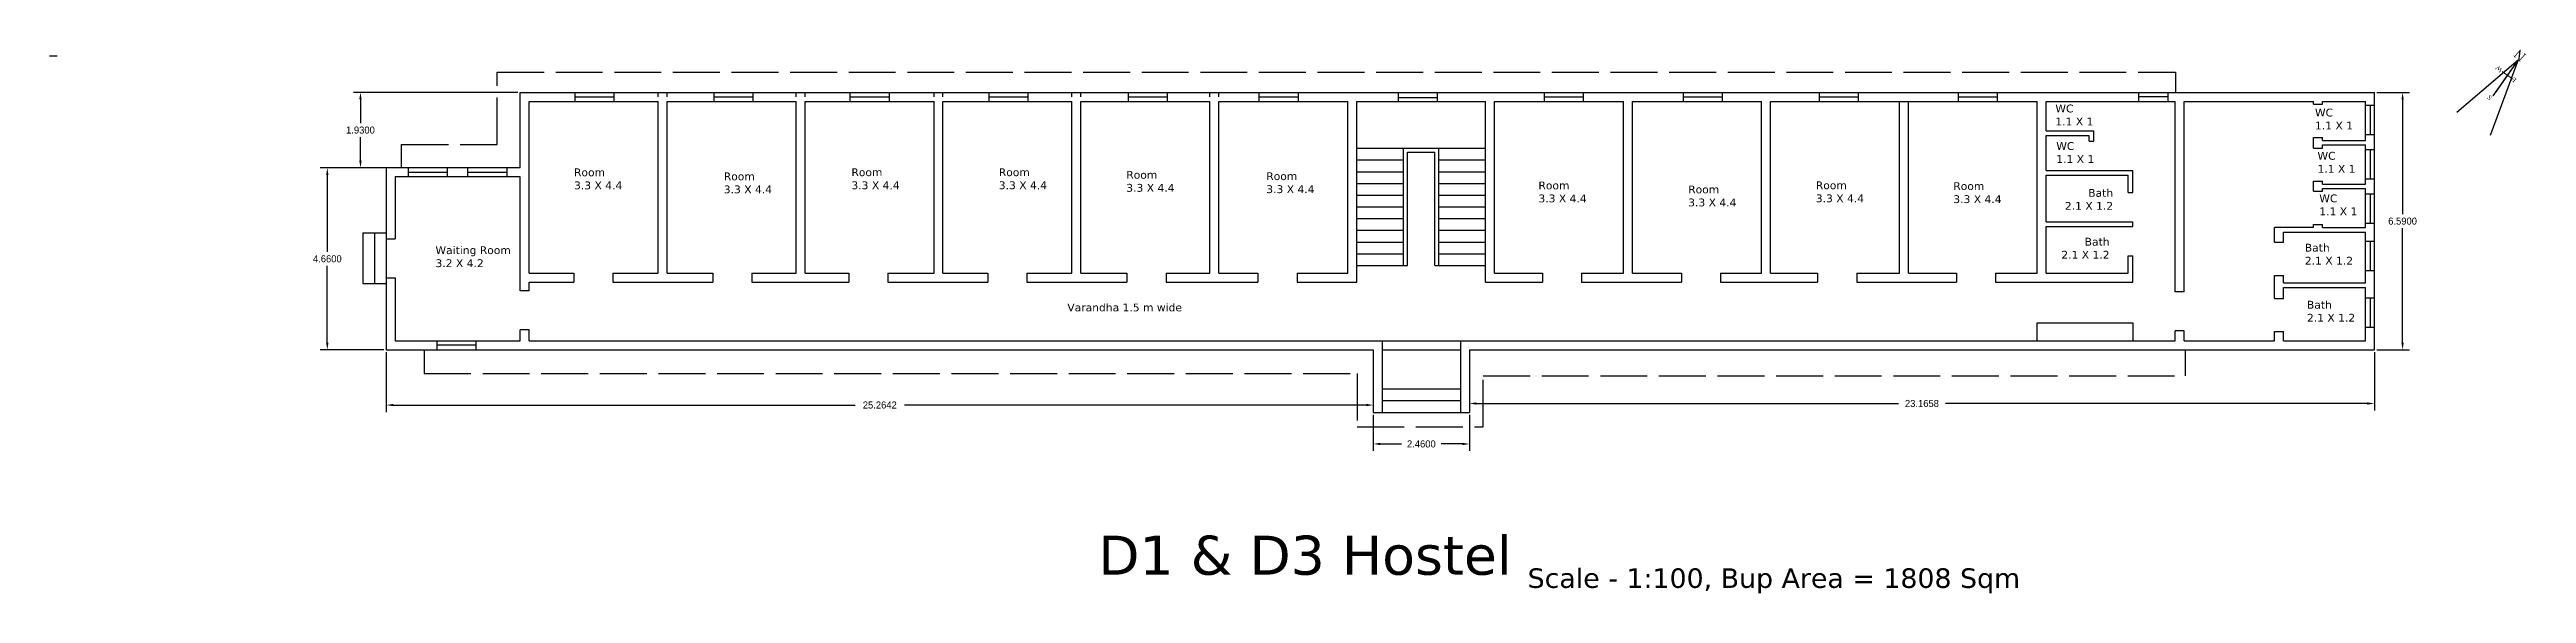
# Model space of a CAD drawing. Header units: inches. Extents: x -1 to 196, y 1 to 25.
# Drawn here: x -0.7 to 62.7, y 1.4 to 15.4 of the extents above; entities that cross this region are included whole.
import ezdxf

# ---------------------------------------------------------------- set-up
doc = ezdxf.new("R2010")
doc.units = ezdxf.units.IN
doc.header["$MEASUREMENT"] = 0
doc.linetypes.add('ACAD_ISO02W100', pattern=[15, 12, -3])
doc.layers.add('WALL', color=7, linetype='Continuous', lineweight=30)
doc.layers.add('window', color=7, linetype='Continuous', lineweight=13)
doc.styles.add('PRASAD', font='arial.ttf')
doc.dimstyles.get("Standard").update_dxf_attribs({"dimtxt": 0.18, "dimasz": 0.18, "dimexe": 0.18, "dimexo": 0.0625, "dimgap": 0.09, "dimtad": 0, "dimtih": 1, "dimtoh": 1, "dimdec": 4, "dimzin": 0, "dimdsep": 46, "dimtxsty": 'Standard', "dimcen": 0.09, "dimadec": 0, "dimazin": 0, "dimtfac": 1, "dimtdec": 4, "dimtofl": 0, "dimtmove": 0, "dimatfit": 3, "dimfxl": 1, "dimtolj": 1, "dimtzin": 0, "dimarcsym": 0})

msp = doc.modelspace()

# ---------------------------------------------------------------- texts
for s, insert, char_height, width, attachment_point in [('{\\fVerdana|b0|i0|c0|p34;WC\\P1.1 X 1}', (50.62999, 13.95027), 0.2, 2.8617712, 1), ('{\\fVerdana|b0|i0|c0|p34;WC\\P1.1 X 1}', (57.27512, 13.8462), 0.2, 2.8617712, 1), ('{\\fVerdana|b0|i0|c0|p34;WC\\P1.1 X 1}', (50.65288, 12.9898), 0.2, 2.8617712, 1), ('{\\fVerdana|b0|i0|c0|p34;WC\\P1.1 X 1}', (57.33908, 12.73898), 0.2, 2.8617712, 1), ('{\\fVerdana|b0|i0|c0|p34;Room\\P3.3 X 4.4}', (12.71294, 12.31547), 0.2, 2.8617712, 1), ('{\\fVerdana|b0|i0|c0|p34;Room\\P3.3 X 4.4}', (16.54611, 12.21291), 0.2, 6.969666, 1), ('{\\fVerdana|b0|i0|c0|p34;Room\\P3.3 X 4.4}', (19.81263, 12.31819), 0.2, 2.8617712, 1), ('{\\fVerdana|b0|i0|c0|p34;Room\\P3.3 X 4.4}', (23.58494, 12.31819), 0.2, 2.8617712, 1), ('{\\fVerdana|b0|i0|c0|p34;Room\\P3.3 X 4.4}', (26.8488, 12.25278), 0.2, 2.8617712, 1), ('{\\fVerdana|b0|i0|c0|p34;Room\\P3.3 X 4.4}', (30.43176, 12.2181), 0.2, 2.8617712, 1), ('{\\fVerdana|b0|i0|c0|p34;Room\\P3.3 X 4.4}', (37.39808, 11.98112), 0.2, 2.8617712, 1), ('{\\fVerdana|b0|i0|c0|p34;Room\\P3.3 X 4.4}', (41.23125, 11.87856), 0.2, 6.969666, 1), ('{\\fVerdana|b0|i0|c0|p34;Room\\P3.3 X 4.4}', (44.49777, 11.98384), 0.2, 2.8617712, 1), ('{\\fVerdana|b0|i0|c0|p34;Room\\P3.3 X 4.4}', (48.01747, 11.96344), 0.2, 2.8617712, 1), ('{\\fVerdana|b0|i0|c0|p34;Bath\\P2.1 X 1.2}', (52.10818, 11.78978), 0.2, 2.8617712, 3), ('{\\fVerdana|b0|i0|c0|p34;WC\\P1.1 X 1}', (57.38545, 11.65021), 0.2, 2.8617712, 1), ('{\\fVerdana|b0|i0|c0|p34;Waiting Room\\P3.2 X 4.2}', (9.16648, 10.32416), 0.2, 2.8617712, 1), ('{\\fVerdana|b0|i0|c0|p34;Bath\\P2.1 X 1.2}', (52.0162, 10.5399), 0.2, 2.8617712, 3), ('{\\fVerdana|b0|i0|c0|p34;Bath\\P2.1 X 1.2}', (57.0145, 10.3877), 0.2, 2.8617712, 1), ('{\\fVerdana|b0|i0|c0|p34;Bath\\P2.1 X 1.2}', (57.06852, 8.9268), 0.2, 2.8617712, 1), ('{\\fVerdana|b0|i0|c0|p34;Varandha 1.5 m wide}', (25.33941, 8.85754), 0.2, 4.3106434, 1), ('{\\fVerdana|b0|i0|c0|p34;D1 & D3 Hostel}', (26.13096, 2.91585), 1, 19.9748311, 1), ('{\\fVerdana|b0|i0|c0|p34;Scale - 1:100, Bup Area = 1808 Sqm}', (37.12165, 2.0789), 0.5, 19.9748311, 1)]:
    msp.add_mtext(s, dxfattribs=dict(insert=insert, char_height=char_height, width=width, attachment_point=attachment_point))
at = {"layer": 'WALL', "insert": (61.74576, 14.05295), "char_height": 0.1196707, "width": 0.3020529, "attachment_point": 1, "rotation": 138.2871295, "style": 'PRASAD'}
msp.add_mtext('{\\fTimes New Roman|b0|i0|c0|p18;S}', dxfattribs=at)
at = {"layer": 'window', "attachment_point": 1, "rotation": 138.2871295, "style": 'PRASAD'}
for s, insert, char_height, width in [('{\\fTimes New Roman|b0|i0|c0|p18;N}', (62.5365, 15.03266), 0.2393413, 0.6041059), ('{\\fTimes New Roman|b0|i0|c0|p18;W}', (62.01186, 14.76006), 0.1196707, 0.3020529), ('{\\fTimes New Roman|b0|i0|c0|p18;E}', (62.36413, 14.50626), 0.1196707, 0.3020529)]:
    msp.add_mtext(s, dxfattribs=dict(at, insert=insert, char_height=char_height, width=width))

# ---------------------------------------------------------------- blocks, each defined once
blk = doc.blocks.new('*D2')
at = {"color": 0, "lineweight": -2}
for p, q in [((58.86, 14.262), (59.697, 14.262)), ((59.517, 14.082), (59.517, 11.147)), ((59.517, 7.852), (59.517, 10.787)), ((58.86, 7.672), (59.697, 7.672))]:
    blk.add_line(p, q, dxfattribs=at)
at = {"color": 0}
for points in [[(59.487, 14.082), (59.547, 14.082), (59.517, 14.262)], [(59.487, 7.852), (59.547, 7.852), (59.517, 7.672)]]:
    blk.add_solid(points, dxfattribs=at)
at = {"layer": 'Defpoints', "color": 0}
for p in [(58.797, 14.262), (58.797, 7.672), (59.517, 7.672)]:
    blk.add_point(p, dxfattribs=at)
at = {"color": 0, "insert": (59.517, 10.967), "char_height": 0.18, "attachment_point": 5}
blk.add_mtext('\\A1;6.5900', dxfattribs=at)
blk = doc.blocks.new('*D3')
at = {"color": 0, "lineweight": -2}
for p, q in [((35.631, 7.61), (35.631, 6.119)), ((58.797, 7.61), (58.797, 6.119)), ((35.811, 6.299), (46.614, 6.299)), ((58.617, 6.299), (47.814, 6.299))]:
    blk.add_line(p, q, dxfattribs=at)
at = {"color": 0}
for points in [[(35.811, 6.329), (35.811, 6.269), (35.631, 6.299)], [(58.617, 6.329), (58.617, 6.269), (58.797, 6.299)]]:
    blk.add_solid(points, dxfattribs=at)
at = {"layer": 'Defpoints', "color": 0}
for p in [(35.631, 7.672), (58.797, 7.672), (35.631, 6.299)]:
    blk.add_point(p, dxfattribs=at)
at = {"color": 0, "insert": (47.214, 6.299), "char_height": 0.18, "attachment_point": 5}
blk.add_mtext('\\A1;23.1658', dxfattribs=at)
blk = doc.blocks.new('*D4')
at = {"color": 0, "lineweight": -2}
for p, q in [((33.171, 6.01), (33.171, 5.083)), ((35.631, 6.01), (35.631, 5.083)), ((33.351, 5.263), (33.891, 5.263)), ((35.451, 5.263), (34.911, 5.263))]:
    blk.add_line(p, q, dxfattribs=at)
at = {"color": 0}
for points in [[(33.351, 5.293), (33.351, 5.233), (33.171, 5.263)], [(35.451, 5.293), (35.451, 5.233), (35.631, 5.263)]]:
    blk.add_solid(points, dxfattribs=at)
at = {"layer": 'Defpoints', "color": 0}
for p in [(33.171, 6.072), (35.631, 6.072), (33.171, 5.263)]:
    blk.add_point(p, dxfattribs=at)
at = {"color": 0, "insert": (34.401, 5.263), "char_height": 0.18, "attachment_point": 5}
blk.add_mtext('\\A1;2.4600', dxfattribs=at)
blk = doc.blocks.new('*D5')
at = {"color": 0, "lineweight": -2}
for p, q in [((7.907, 7.61), (7.907, 6.079)), ((33.171, 7.61), (33.171, 6.079)), ((8.087, 6.259), (19.909, 6.259)), ((32.991, 6.259), (21.169, 6.259))]:
    blk.add_line(p, q, dxfattribs=at)
at = {"color": 0}
for points in [[(8.087, 6.289), (8.087, 6.229), (7.907, 6.259)], [(32.991, 6.289), (32.991, 6.229), (33.171, 6.259)]]:
    blk.add_solid(points, dxfattribs=at)
at = {"layer": 'Defpoints', "color": 0}
for p in [(7.907, 7.672), (33.171, 7.672), (7.907, 6.259)]:
    blk.add_point(p, dxfattribs=at)
at = {"color": 0, "insert": (20.539, 6.259), "char_height": 0.18, "attachment_point": 5}
blk.add_mtext('\\A1;25.2642', dxfattribs=at)
blk = doc.blocks.new('*D6')
at = {"color": 0, "lineweight": -2}
for p, q in [((7.845, 12.332), (6.218, 12.332)), ((6.398, 12.152), (6.398, 10.182)), ((6.398, 7.852), (6.398, 9.822)), ((7.845, 7.672), (6.218, 7.672))]:
    blk.add_line(p, q, dxfattribs=at)
at = {"color": 0}
for points in [[(6.368, 12.152), (6.428, 12.152), (6.398, 12.332)], [(6.368, 7.852), (6.428, 7.852), (6.398, 7.672)]]:
    blk.add_solid(points, dxfattribs=at)
at = {"layer": 'Defpoints', "color": 0}
for p in [(6.398, 12.332), (7.907, 12.332), (7.907, 7.672)]:
    blk.add_point(p, dxfattribs=at)
at = {"color": 0, "insert": (6.398, 10.002), "char_height": 0.18, "attachment_point": 5}
blk.add_mtext('\\A1;4.6600', dxfattribs=at)
blk = doc.blocks.new('*D7')
at = {"color": 0, "lineweight": -2}
for p, q in [((11.275, 14.262), (7.066, 14.262)), ((7.246, 14.082), (7.246, 13.477)), ((7.246, 12.512), (7.246, 13.117)), ((11.275, 12.332), (7.066, 12.332))]:
    blk.add_line(p, q, dxfattribs=at)
at = {"color": 0}
for points in [[(7.216, 14.082), (7.276, 14.082), (7.246, 14.262)], [(7.216, 12.512), (7.276, 12.512), (7.246, 12.332)]]:
    blk.add_solid(points, dxfattribs=at)
at = {"layer": 'Defpoints', "color": 0}
for p in [(7.246, 14.262), (11.337, 14.262), (11.337, 12.332)]:
    blk.add_point(p, dxfattribs=at)
at = {"color": 0, "insert": (7.246, 13.297), "char_height": 0.18, "attachment_point": 5}
blk.add_mtext('\\A1;1.9300', dxfattribs=at)

# ---------------------------------------------------------------- dimensions: what is measured, and where the dimension line sits
for base, p1, p2, picture, middle in [((7.24567, 14.26208), (11.33704, 12.33208), (11.33704, 14.26208), '*D7', (7.24567, 13.29708)), ((59.51664, 7.67208), (58.79704, 14.26208), (58.79704, 7.67208), '*D2', (59.51664, 10.96708)), ((6.39814, 12.33208), (7.90704, 7.67208), (7.90704, 12.33208), '*D6', (6.39814, 10.00208))]:
    dim = msp.add_linear_dim(base=base, p1=p1, p2=p2, angle=90, dimstyle='Standard')
    dim.commit()
    dim.dimension.update_dxf_attribs({"geometry": picture, "text_midpoint": middle, "dimtype": 160})
for base, p1, p2, picture, middle in [((7.90704, 6.25934), (33.17123, 7.67208), (7.90704, 7.67208), '*D5', (20.53913, 6.25934)), ((35.63123, 6.29871), (58.79704, 7.67208), (35.63123, 7.67208), '*D3', (47.21413, 6.29871))]:
    dim = msp.add_linear_dim(base=base, p1=p1, p2=p2, dimstyle='Standard')
    dim.commit()
    dim.dimension.update_dxf_attribs({"geometry": picture, "text_midpoint": middle, "dimtype": 160})
dim = msp.add_linear_dim(base=(33.17123, 5.26314), p1=(35.63123, 6.07208), p2=(33.17123, 6.07208), dimstyle='Standard')
dim.commit()
dim.dimension.update_dxf_attribs({"geometry": '*D4', "text_midpoint": (34.40123, 5.26314)})

# ---------------------------------------------------------------- linework, layer by layer
at = {"linetype": 'ACAD_ISO02W100'}
msp.add_line((-0.51967, 15.1902), (-0.7123, 15.1902), dxfattribs=at)
at = {"linetype": 'ACAD_ISO02W100', "ltscale": 0.1}
for p, q in [((10.74507, 12.92997), (10.74507, 14.78163)), ((10.74507, 14.78163), (53.70106, 14.78163)), ((53.70106, 14.78163), (53.70106, 14.25989)), ((8.29769, 12.33171), (8.29769, 12.92997)), ((8.29769, 12.92997), (10.74507, 12.92997)), ((8.8751, 7.67333), (8.8751, 7.06396)), ((53.96196, 7.00295), (53.96196, 7.67656)), ((8.8751, 7.06396), (32.76052, 7.06396)), ((32.76052, 7.06396), (32.76052, 5.70407)), ((35.98329, 5.70407), (35.98329, 7.00295)), ((35.98329, 7.00295), (53.96196, 7.00295)), ((32.76052, 5.70407), (35.98329, 5.70407))]:
    msp.add_line(p, q, dxfattribs=at)
for p, q in [((11.33704, 14.26208), (58.79704, 14.26208)), ((11.33704, 12.33208), (11.33704, 14.26208)), ((11.56704, 14.03208), (14.86704, 14.03208)), ((11.56704, 9.63208), (11.56704, 14.03208)), ((12.73331, 14.26208), (12.73331, 14.03208)), ((12.73331, 14.14786), (13.73331, 14.14786)), ((13.73331, 14.26208), (13.73331, 14.03208)), ((14.86704, 14.14786), (14.86704, 14.26208)), ((14.86704, 9.63208), (14.86704, 14.03208)), ((15.09704, 14.14786), (15.09704, 14.26208)), ((15.09704, 9.63208), (15.09704, 14.03208)), ((15.09704, 14.03208), (18.39704, 14.03208)), ((16.29048, 14.26208), (16.29048, 14.03208)), ((16.29048, 14.14786), (17.29048, 14.14786)), ((17.29048, 14.26208), (17.29048, 14.03208)), ((18.39704, 14.14786), (18.39704, 14.26208)), ((18.39704, 9.63208), (18.39704, 14.03208)), ((18.62704, 14.14786), (18.62704, 14.26208)), ((18.62704, 9.63208), (18.62704, 14.03208)), ((18.62704, 14.03208), (21.92704, 14.03208)), ((19.77559, 14.26208), (19.77559, 14.03208)), ((19.77559, 14.14786), (20.77559, 14.14786)), ((20.77559, 14.26208), (20.77559, 14.03208)), ((21.92704, 14.14786), (21.92704, 14.26208)), ((21.92704, 9.63208), (21.92704, 14.03208)), ((22.15704, 14.14786), (22.15704, 14.26208)), ((22.15704, 9.63208), (22.15704, 14.03208)), ((22.15704, 14.03208), (25.45704, 14.03208)), ((23.3318, 14.26208), (23.3318, 14.03208)), ((23.3318, 14.14786), (24.3318, 14.14786)), ((24.3318, 14.26208), (24.3318, 14.03208)), ((25.45704, 14.14786), (25.45704, 14.26208)), ((25.45704, 9.63208), (25.45704, 14.03208)), ((25.68704, 14.14786), (25.68704, 14.26208)), ((25.68704, 9.63208), (25.68704, 14.03208)), ((25.68704, 14.03208), (28.98704, 14.03208)), ((26.89262, 14.26208), (26.89262, 14.03208)), ((26.89262, 14.14786), (27.89262, 14.14786)), ((27.89262, 14.26208), (27.89262, 14.03208)), ((28.98704, 14.14786), (28.98704, 14.26208)), ((28.98704, 9.63208), (28.98704, 14.03208)), ((29.21704, 14.14786), (29.21704, 14.26208)), ((29.21704, 9.63208), (29.21704, 14.03208)), ((29.21704, 14.03208), (32.51704, 14.03208)), ((30.24517, 14.26208), (30.24517, 14.03208)), ((30.24517, 14.14786), (31.24517, 14.14786)), ((31.24517, 14.26208), (31.24517, 14.03208)), ((32.51704, 9.63208), (32.51704, 14.03208)), ((32.74704, 9.40208), (32.74704, 14.03208)), ((32.74704, 14.03208), (36.04704, 14.03208)), ((33.80435, 14.26208), (33.80435, 14.03208)), ((33.80435, 14.13111), (34.80435, 14.13111)), ((34.80435, 14.26208), (34.80435, 14.03208)), ((36.04704, 9.40208), (36.04704, 14.03208)), ((36.27704, 9.63208), (36.27704, 14.03208)), ((36.27704, 14.03208), (39.57704, 14.03208)), ((37.54255, 14.26208), (37.54255, 14.03208)), ((37.54255, 14.14786), (38.54255, 14.14786)), ((38.54255, 14.26208), (38.54255, 14.03208)), ((39.57704, 9.63208), (39.57704, 14.03208)), ((39.80704, 9.63208), (39.80704, 14.03208)), ((39.80704, 14.03208), (43.10704, 14.03208)), ((41.09972, 14.26208), (41.09972, 14.03208)), ((41.09972, 14.14786), (42.09972, 14.14786)), ((42.09972, 14.26208), (42.09972, 14.03208)), ((43.10704, 9.63208), (43.10704, 14.03208)), ((43.33704, 9.63208), (43.33704, 14.03208)), ((43.33704, 14.03208), (50.16704, 14.03208)), ((44.58484, 14.26208), (44.58484, 14.03208)), ((44.58484, 14.14786), (45.58484, 14.14786)), ((45.58484, 14.26208), (45.58484, 14.03208)), ((46.63704, 9.63208), (46.63704, 14.03208)), ((46.86704, 9.63208), (46.86704, 14.03208)), ((48.14105, 14.26208), (48.14105, 14.03208)), ((48.14105, 14.14786), (49.14105, 14.14786)), ((49.14105, 14.26208), (49.14105, 14.03208)), ((50.16704, 9.63208), (50.16704, 14.03208)), ((50.39704, 14.03208), (51.49704, 14.03208)), ((50.39704, 13.27708), (50.39704, 14.03208)), ((51.49704, 14.02708), (51.49704, 14.03208)), ((51.49704, 14.02708), (51.61204, 14.02708)), ((51.61204, 14.02708), (51.61204, 14.03208)), ((51.61204, 14.03208), (53.69704, 14.03208)), ((52.76832, 14.03208), (52.76832, 14.26208)), ((52.76832, 14.15597), (53.51832, 14.15597)), ((53.51832, 14.03208), (53.51832, 14.26208)), ((53.69704, 9.63208), (53.69704, 14.03208)), ((53.92704, 9.15896), (53.92704, 14.03208)), ((53.92704, 14.03208), (57.23704, 14.03208)), ((57.23704, 13.95847), (57.23704, 14.03208)), ((57.23704, 13.95847), (57.46704, 13.95847)), ((57.46704, 13.95847), (57.46704, 14.03208)), ((57.46704, 14.03208), (58.56704, 14.03208)), ((58.56704, 13.03208), (58.56704, 14.03208)), ((58.79704, 7.67208), (58.79704, 14.26208)), ((58.56704, 13.93713), (58.79704, 13.93713)), ((58.68811, 13.93713), (58.68811, 13.18713)), ((32.74704, 12.83208), (36.04704, 12.83208)), ((33.94704, 9.83208), (33.94704, 12.83208)), ((34.04704, 9.83208), (34.04704, 12.73208)), ((34.04704, 12.73208), (34.74704, 12.73208)), ((34.74704, 9.83208), (34.74704, 12.73208)), ((34.84704, 9.83208), (34.84704, 12.83208)), ((50.39704, 13.27708), (51.61204, 13.27708)), ((50.39704, 13.16208), (51.49704, 13.16208)), ((50.39704, 12.26208), (50.39704, 13.16208)), ((51.49704, 13.01208), (51.49704, 13.16208)), ((51.49704, 13.01208), (51.61204, 13.01208)), ((51.61204, 13.01208), (51.61204, 13.27708)), ((57.23704, 13.10847), (57.46704, 13.10847)), ((57.23704, 12.83857), (57.23704, 13.10847)), ((57.23704, 12.83857), (57.46704, 12.83857)), ((57.46704, 13.03208), (57.46704, 13.10847)), ((57.46704, 13.03208), (58.56704, 13.03208)), ((57.46704, 12.91708), (58.56704, 12.91708)), ((57.46704, 12.83857), (57.46704, 12.91708)), ((58.56704, 13.18713), (58.79704, 13.18713)), ((58.56704, 11.91708), (58.56704, 12.91708)), ((58.56704, 12.80084), (58.79704, 12.80084)), ((58.68811, 12.80565), (58.68811, 12.05084)), ((11.33704, 12.33208), (7.90704, 12.33208)), ((7.90704, 12.33208), (7.90704, 10.5167)), ((11.33704, 12.10208), (8.13704, 12.10208)), ((8.13704, 12.10208), (8.13704, 10.5167)), ((8.46375, 12.33208), (8.46375, 12.10208)), ((8.46375, 12.2193), (9.46375, 12.2193)), ((9.46375, 12.33208), (9.46375, 12.10208)), ((9.98919, 12.33208), (9.98919, 12.10208)), ((9.98919, 12.2193), (10.98919, 12.2193)), ((10.98919, 12.33208), (10.98919, 12.10208)), ((11.33704, 9.18111), (11.33704, 12.10208)), ((32.74704, 12.53208), (33.94704, 12.53208)), ((32.74704, 12.23208), (33.94704, 12.23208)), ((34.84704, 12.53208), (36.04704, 12.53208)), ((34.84704, 12.23208), (36.04704, 12.23208)), ((50.39704, 12.26208), (52.61204, 12.26208)), ((50.39704, 12.14708), (52.49704, 12.14708)), ((50.39704, 10.94708), (50.39704, 12.14708)), ((52.49704, 12.26208), (52.61204, 12.26208)), ((52.49704, 11.69708), (52.49704, 12.14708)), ((52.61204, 11.69708), (52.61204, 12.26208)), ((58.56704, 12.05084), (58.79704, 12.05084)), ((32.74704, 11.93208), (33.94704, 11.93208)), ((32.74704, 11.63208), (33.94704, 11.63208)), ((34.84704, 11.93208), (36.04704, 11.93208)), ((34.84704, 11.63208), (36.04704, 11.63208)), ((52.49704, 11.69708), (52.61204, 11.69708)), ((57.23704, 11.98857), (57.46704, 11.98857)), ((57.23704, 11.73351), (57.23704, 11.98857)), ((57.23704, 11.73351), (57.46704, 11.73351)), ((57.46704, 11.91708), (57.46704, 11.98857)), ((57.46704, 11.91708), (58.56704, 11.91708)), ((57.46704, 11.80208), (58.56704, 11.80208)), ((57.46704, 11.73351), (57.46704, 11.80208)), ((58.56704, 10.80208), (58.56704, 11.80208)), ((58.56704, 11.66889), (58.79704, 11.66889)), ((58.68811, 11.66889), (58.68811, 10.91889)), ((32.74704, 11.33208), (33.94704, 11.33208)), ((32.74704, 11.03208), (33.94704, 11.03208)), ((34.84704, 11.33208), (36.04704, 11.33208)), ((34.84704, 11.03208), (36.04704, 11.03208)), ((50.39704, 10.94708), (52.61204, 10.94708)), ((50.39704, 9.63208), (50.39704, 10.83208)), ((50.39704, 10.83208), (52.61204, 10.83208)), ((52.61204, 10.83208), (52.61204, 10.94708)), ((56.23704, 10.42818), (56.23704, 10.80208)), ((57.23704, 10.80208), (56.23704, 10.80208)), ((57.23704, 10.80208), (57.23704, 10.88351)), ((57.23704, 10.88351), (57.46704, 10.88351)), ((57.46704, 10.80208), (57.46704, 10.88351)), ((57.46704, 10.80208), (58.56704, 10.80208)), ((58.56704, 10.91889), (58.79704, 10.91889)), ((7.30704, 10.6667), (7.90704, 10.6667)), ((7.30704, 10.6667), (7.30704, 9.3667)), ((7.60704, 10.6667), (7.60704, 9.3667)), ((7.90704, 10.6667), (7.90704, 9.3667)), ((7.90704, 10.5167), (8.13704, 10.5167)), ((32.74704, 10.73208), (33.94704, 10.73208)), ((32.74704, 10.43208), (33.94704, 10.43208)), ((34.84704, 10.73208), (36.04704, 10.73208)), ((34.84704, 10.43208), (36.04704, 10.43208)), ((56.23704, 10.42818), (56.46704, 10.42818)), ((56.46704, 10.68708), (58.56704, 10.68708)), ((56.46704, 10.42818), (56.46704, 10.68708)), ((58.56704, 9.38708), (58.56704, 10.68708)), ((58.56704, 10.45649), (58.79704, 10.45649)), ((58.68811, 10.45649), (58.68811, 9.70649)), ((7.90704, 9.5167), (8.13704, 9.5167)), ((7.90704, 9.5167), (7.90704, 7.67208)), ((8.13704, 9.5167), (8.13704, 7.90208)), ((11.56704, 9.63208), (12.70672, 9.63208)), ((12.70672, 9.63208), (12.70672, 9.40208)), ((13.70672, 9.63208), (13.70672, 9.40208)), ((13.70672, 9.63208), (14.86704, 9.63208)), ((15.09704, 9.63208), (16.26389, 9.63208)), ((16.26389, 9.63208), (16.26389, 9.40208)), ((17.26389, 9.63208), (17.26389, 9.40208)), ((17.26389, 9.63208), (18.39704, 9.63208)), ((18.62704, 9.63208), (19.749, 9.63208)), ((19.749, 9.63208), (19.749, 9.40208)), ((20.749, 9.63208), (20.749, 9.40208)), ((20.749, 9.63208), (21.92704, 9.63208)), ((22.15704, 9.63208), (23.30521, 9.63208)), ((23.30521, 9.63208), (23.30521, 9.40208)), ((24.30521, 9.63208), (24.30521, 9.40208)), ((24.30521, 9.63208), (25.45704, 9.63208)), ((25.68704, 9.63208), (26.86603, 9.63208)), ((26.86603, 9.63208), (26.86603, 9.40208)), ((27.86603, 9.63208), (27.86603, 9.40208)), ((27.86603, 9.63208), (28.98704, 9.63208)), ((29.21704, 9.63208), (30.21858, 9.63208)), ((30.21858, 9.63208), (30.21858, 9.40208)), ((31.21858, 9.63208), (31.21858, 9.40208)), ((31.21858, 9.63208), (32.51704, 9.63208)), ((32.74704, 10.13208), (33.94704, 10.13208)), ((32.74704, 9.83208), (34.04704, 9.83208)), ((34.74704, 9.83208), (36.04704, 9.83208)), ((34.84704, 10.13208), (36.04704, 10.13208)), ((36.27704, 9.63208), (37.50269, 9.63208)), ((37.50269, 9.63208), (37.50269, 9.40208)), ((38.50269, 9.63208), (38.50269, 9.40208)), ((38.50269, 9.63208), (39.57704, 9.63208)), ((39.80704, 9.63208), (41.05986, 9.63208)), ((41.05986, 9.63208), (41.05986, 9.40208)), ((42.05986, 9.63208), (42.05986, 9.40208)), ((42.05986, 9.63208), (43.10704, 9.63208)), ((43.33704, 9.63208), (44.54497, 9.63208)), ((44.54497, 9.63208), (44.54497, 9.40208)), ((45.54497, 9.63208), (45.54497, 9.40208)), ((45.54497, 9.63208), (46.63704, 9.63208)), ((46.86704, 9.63208), (48.10119, 9.63208)), ((48.10119, 9.63208), (48.10119, 9.40208)), ((49.10119, 9.63208), (49.10119, 9.40208)), ((49.10119, 9.63208), (50.16704, 9.63208)), ((50.39704, 9.63208), (52.49704, 9.63208)), ((52.49704, 9.63208), (52.49704, 10.08208)), ((52.49704, 10.08208), (52.61204, 10.08208)), ((52.61204, 9.40208), (52.61204, 10.08208)), ((53.69704, 9.15896), (53.69704, 9.63208)), ((56.23704, 9.57818), (56.46704, 9.57818)), ((56.23704, 8.98768), (56.23704, 9.57818)), ((56.46704, 9.38708), (56.46704, 9.57818)), ((58.56704, 9.70649), (58.79704, 9.70649)), ((7.30704, 9.3667), (7.90704, 9.3667)), ((11.56704, 9.18111), (11.33704, 9.18111)), ((11.56704, 9.40208), (12.70672, 9.40208)), ((11.56704, 9.18111), (11.56704, 9.40208)), ((13.70672, 9.40208), (16.26389, 9.40208)), ((17.26389, 9.40208), (19.749, 9.40208)), ((20.749, 9.40208), (23.30521, 9.40208)), ((24.30521, 9.40208), (26.86603, 9.40208)), ((27.86603, 9.40208), (30.21858, 9.40208)), ((31.21858, 9.40208), (32.74704, 9.40208)), ((36.04704, 9.40208), (37.50269, 9.40208)), ((38.50269, 9.40208), (41.05986, 9.40208)), ((42.05986, 9.40208), (44.54497, 9.40208)), ((45.54497, 9.40208), (48.10119, 9.40208)), ((49.10119, 9.40208), (52.61204, 9.40208)), ((53.92704, 9.15896), (53.69704, 9.15896)), ((56.23704, 8.98768), (56.46704, 8.98768)), ((56.46704, 9.38708), (58.56704, 9.38708)), ((56.46704, 9.27208), (58.56704, 9.27208)), ((56.46704, 8.98768), (56.46704, 9.27208)), ((58.56704, 7.90208), (58.56704, 9.27208)), ((58.56704, 9.00261), (58.79704, 9.00261)), ((58.68811, 9.00261), (58.68811, 8.25261)), ((50.16704, 7.90208), (50.16704, 8.36663)), ((50.16704, 8.36663), (52.61204, 8.36663)), ((52.61204, 8.36663), (52.61204, 7.90208)), ((58.56704, 8.25261), (58.79704, 8.25261)), ((7.90704, 7.67208), (33.17123, 7.67208)), ((8.13704, 7.90208), (11.33704, 7.90208)), ((9.20324, 7.90208), (9.20324, 7.67208)), ((9.20324, 7.80288), (10.20324, 7.80288)), ((10.20324, 7.90208), (10.20324, 7.67208)), ((11.33704, 7.90208), (11.33704, 8.18111)), ((11.56704, 8.18111), (11.33704, 8.18111)), ((11.56704, 7.90208), (11.56704, 8.18111)), ((11.56704, 7.90208), (33.40123, 7.90208)), ((33.17123, 7.67208), (33.17123, 6.07208)), ((33.40123, 7.90208), (33.40123, 6.07208)), ((33.40123, 7.90208), (53.69704, 7.90208)), ((33.40123, 7.67208), (35.40123, 7.67208)), ((35.40123, 7.90208), (35.40123, 6.07208)), ((35.63123, 7.67208), (35.63123, 6.07208)), ((35.63123, 7.67208), (58.79704, 7.67208)), ((53.69704, 7.90208), (53.69704, 8.15896)), ((53.92704, 8.15896), (53.69704, 8.15896)), ((53.92704, 7.90208), (53.92704, 8.15896)), ((53.92704, 7.90208), (56.23704, 7.90208)), ((56.23704, 7.90208), (56.23704, 8.13768)), ((56.23704, 8.13768), (56.46704, 8.13768)), ((56.46704, 7.90208), (56.46704, 8.13768)), ((56.46704, 7.90208), (58.56704, 7.90208)), ((33.40123, 6.67208), (35.40123, 6.67208)), ((33.40123, 6.37208), (35.40123, 6.37208)), ((33.17123, 6.07208), (35.63123, 6.07208))]:
    msp.add_line(p, q)
at = {"layer": 'window'}
msp.add_line((62.06678, 14.79368), (62.3287, 14.61137), dxfattribs=at)

msp.set_redraw_order([(e.dxf.handle, doc.entitydb.next_handle()) for e in msp.query("TEXT MTEXT ATTDEF DIMENSION ARC_DIMENSION")])  # texts and dimensions are drawn at this point

# ---------------------------------------------------------------- leaders
at = {"layer": 'window'}
msp.add_leader([(62.47374, 15.09904), (61.82833, 14.17182)], dimstyle='Standard', override={"dimasz": 2, "dimgap": 1, "dimtad": 0, "dimldrblk": 'Open30'}, dxfattribs=at)

doc.saveas('drawing.dxf')
